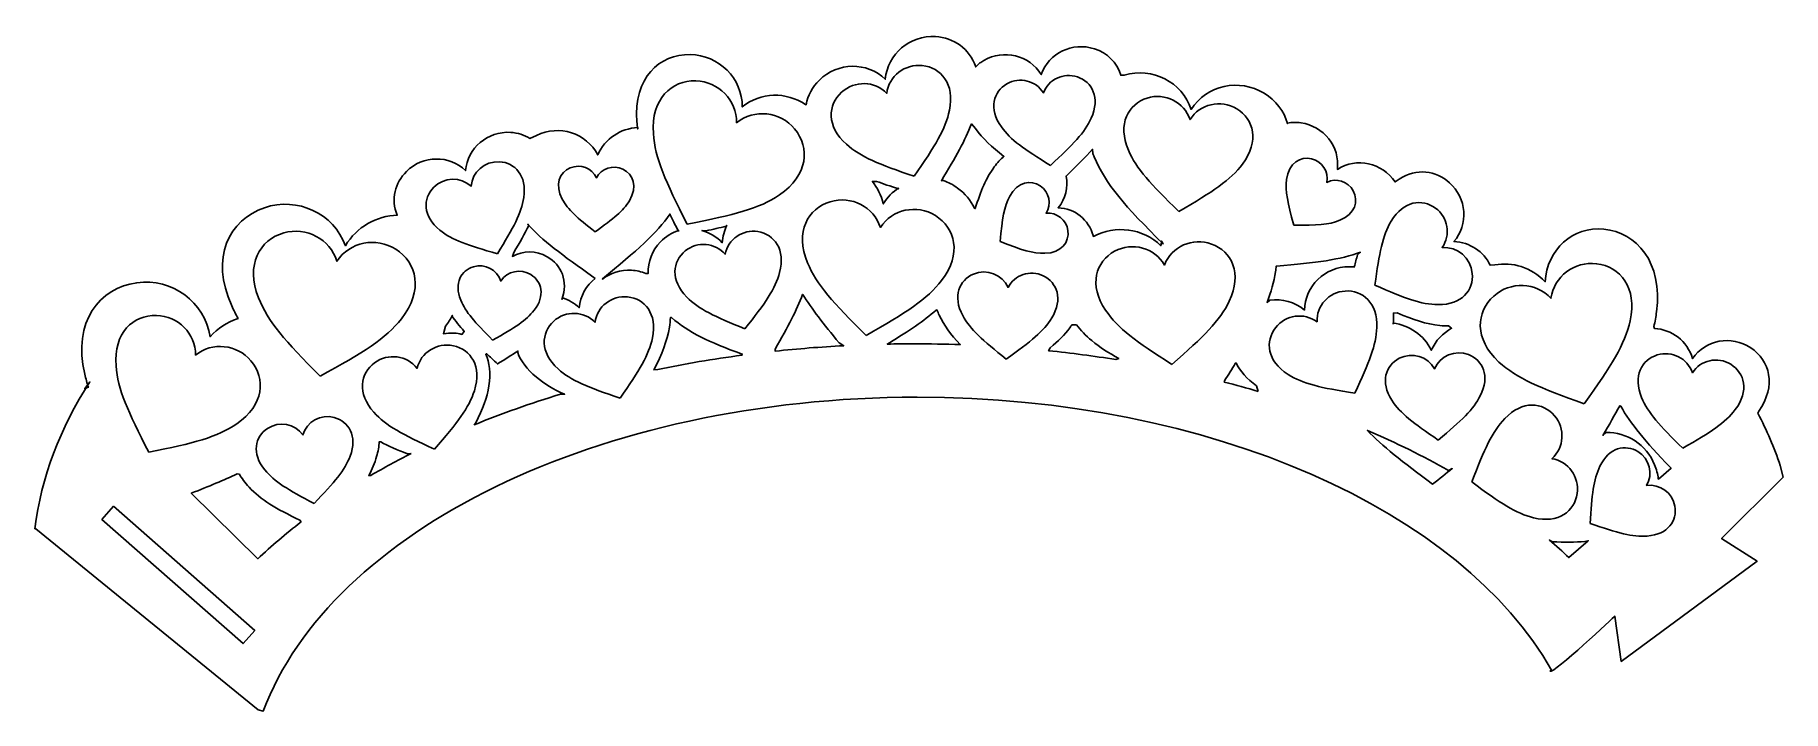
# Model space of a CAD drawing. Header units: centimetres. Extents: x -10 to 10.1, y -4.3 to 3.4.
import ezdxf

# ---------------------------------------------------------------- set-up
doc = ezdxf.new("R2010")
doc.units = ezdxf.units.CM
doc.header["$MEASUREMENT"] = 0
doc.layers.add('Camada 1', color=7, linetype='Continuous')

msp = doc.modelspace()

# ---------------------------------------------------------------- linework, layer by layer
at = {"layer": 'Camada 1'}
msp.add_open_spline([(9.84385, -0.89042), (10.04919, -0.59533), (9.97111, -0.30873), (9.75058, -0.16136), (9.75058, -0.16136), (9.52997, -0.01452), (9.23118, -0.06942), (9.08272, -0.28481), (9.08272, -0.28481), (9.02536, -0.0841), (8.84454, 0.05034), (8.64364, 0.06161), (8.64364, 0.06161), (8.64364, 0.06161), (8.63861, 0.08214), (8.63861, 0.08214), (8.63861, 0.08214), (8.65163, 0.13908), (8.66171, 0.19583), (8.66909, 0.25351), (8.66909, 0.25351), (8.74254, 0.82125), (8.43985, 1.16529), (8.06367, 1.20347), (8.06367, 1.20347), (7.71048, 1.23837), (7.40904, 0.96799), (7.39036, 0.59808), (7.39036, 0.59808), (7.22947, 0.76471), (7.011, 0.82925), (6.81021, 0.79099), (6.81021, 0.79099), (6.81021, 0.79099), (6.7587, 0.78768), (6.7587, 0.78768), (6.7587, 0.78768), (6.68155, 0.94447), (6.52351, 1.05417), (6.33986, 1.05867), (6.33986, 1.05867), (6.51102, 1.25671), (6.48885, 1.55971), (6.29099, 1.73672), (6.29099, 1.73672), (6.13319, 1.87719), (5.91227, 1.90746), (5.71055, 1.77561), (5.71055, 1.77561), (5.71055, 1.77561), (5.6647, 1.74484), (5.6647, 1.74484), (5.6647, 1.74484), (5.51828, 1.96566), (5.22163, 2.03101), (5.00123, 1.89012), (5.00123, 1.89012), (5.03242, 2.14994), (4.84476, 2.38891), (4.58176, 2.42524), (4.58176, 2.42524), (4.52924, 2.43233), (4.47712, 2.4314), (4.42724, 2.42257), (4.42724, 2.42257), (4.42724, 2.42257), (4.42846, 2.41651), (4.42846, 2.41651), (4.42846, 2.41651), (4.38928, 2.56108), (4.29426, 2.68247), (4.16179, 2.76468), (4.16179, 2.76468), (3.8758, 2.94097), (3.49946, 2.85837), (3.32071, 2.57894), (3.32071, 2.57894), (3.21847, 2.89477), (2.87523, 3.07003), (2.55323, 2.97192), (2.55323, 2.97192), (2.55323, 2.97192), (2.51341, 2.97263), (2.51341, 2.97263), (2.51341, 2.97263), (2.4687, 3.12029), (2.3563, 3.22721), (2.20999, 3.27595), (2.20999, 3.27595), (1.95829, 3.35908), (1.68466, 3.22711), (1.59846, 2.98012), (1.59846, 2.98012), (1.46249, 3.20372), (1.16729, 3.27553), (0.93806, 3.14162), (0.93806, 3.14162), (0.92287, 3.1327), (0.90829, 3.12315), (0.89435, 3.11299), (0.89435, 3.11299), (0.89435, 3.11299), (0.84643, 3.06875), (0.84643, 3.06875), (0.84643, 3.06875), (0.77232, 3.28044), (0.5937, 3.40194), (0.38457, 3.4162), (0.38457, 3.4162), (0.08967, 3.43559), (-0.1687, 3.21652), (-0.19265, 2.92582), (-0.19265, 2.92582), (-0.40201, 3.12921), (-0.74084, 3.12407), (-0.95068, 2.91545), (-0.95068, 2.91545), (-1.03024, 2.83584), (-1.08279, 2.73855), (-1.10136, 2.63327), (-1.10136, 2.63327), (-1.10136, 2.63327), (-1.11163, 2.63523), (-1.11163, 2.63523), (-1.11163, 2.63523), (-1.32906, 2.78393), (-1.62579, 2.78043), (-1.83593, 2.60785), (-1.83593, 2.60785), (-1.83569, 2.93527), (-2.10427, 3.20422), (-2.43624, 3.21017), (-2.43624, 3.21017), (-2.78864, 3.21562), (-3.08714, 2.94389), (-3.04626, 2.43722), (-3.04626, 2.43722), (-3.04406, 2.40952), (-3.04107, 2.38203), (-3.03734, 2.35454), (-3.03734, 2.35454), (-3.03734, 2.35454), (-3.03795, 2.37012), (-3.03795, 2.37012), (-3.03795, 2.37012), (-3.23342, 2.3612), (-3.41578, 2.24484), (-3.49661, 2.05614), (-3.49661, 2.05614), (-3.62729, 2.30837), (-3.9418, 2.40819), (-4.19995, 2.28014), (-4.19995, 2.28014), (-4.19995, 2.28014), (-4.27557, 2.24609), (-4.27557, 2.24609), (-4.27557, 2.24609), (-4.34095, 2.2861), (-4.4167, 2.30948), (-4.49753, 2.31504), (-4.49753, 2.31504), (-4.76195, 2.33237), (-4.9937, 2.13597), (-5.01519, 1.87525), (-5.01519, 1.87525), (-5.20296, 2.05757), (-5.50679, 2.05308), (-5.69498, 1.86591), (-5.69498, 1.86591), (-5.82703, 1.73375), (-5.87603, 1.5474), (-5.80261, 1.36148), (-5.80261, 1.36148), (-5.80261, 1.36148), (-5.79875, 1.36373), (-5.79875, 1.36373), (-5.79875, 1.36373), (-6.03825, 1.35431), (-6.26738, 1.22943), (-6.39676, 1.01149), (-6.39676, 1.01149), (-6.53127, 1.38344), (-6.9472, 1.57902), (-7.32717, 1.44911), (-7.32717, 1.44911), (-7.72987, 1.31007), (-7.95746, 0.8784), (-7.70238, 0.31929), (-7.70238, 0.31929), (-7.6801, 0.27034), (-7.65579, 0.22264), (-7.62917, 0.17554), (-7.62917, 0.17554), (-7.62917, 0.17554), (-7.63856, 0.1707), (-7.63856, 0.1707), (-7.63856, 0.1707), (-7.75564, 0.13191), (-7.86404, 0.06346), (-7.95146, -0.03401), (-7.95146, -0.03401), (-8.01205, 0.36392), (-8.38858, 0.64086), (-8.79321, 0.58657), (-8.79321, 0.58657), (-9.2226, 0.52736), (-9.53492, 0.14186), (-9.39096, -0.46652), (-9.39096, -0.46652), (-9.37911, -0.51679), (-9.36527, -0.56635), (-9.34921, -0.61572), (-9.34921, -0.61572), (-9.34921, -0.61572), (-9.39149, -0.6308), (-9.39149, -0.6308), (-9.39149, -0.6308), (-9.39149, -0.6308), (-9.33291, -0.5533), (-9.33291, -0.5533), (-9.33291, -0.5533), (-9.6748, -1.08413), (-9.89213, -1.65114), (-9.96376, -2.24184), (-9.96376, -2.24184), (-9.96376, -2.24184), (-9.95508, -2.24308), (-9.95508, -2.24308), (-9.95508, -2.24308), (-9.95508, -2.24308), (-7.39711, -4.32596), (-7.39711, -4.32596), (-7.39711, -4.32596), (-7.39711, -4.32596), (-7.34017, -4.33837), (-7.34017, -4.33837), (-7.34017, -4.33837), (-6.56809, -2.27295), (-3.49816, -0.73001), (0.17135, -0.73001), (0.17135, -0.73001), (3.55696, -0.73001), (6.43219, -2.04343), (7.46321, -3.86874), (7.46321, -3.86874), (7.46321, -3.86874), (7.44535, -3.87901), (7.44535, -3.87901), (7.44535, -3.87901), (7.48258, -3.91624), (8.18915, -3.24692), (8.18915, -3.24692), (8.18915, -3.24692), (8.18915, -3.24692), (8.26355, -3.76746), (8.26355, -3.76746), (8.26355, -3.76746), (8.26355, -3.76746), (9.82515, -2.61493), (9.82515, -2.61493), (9.82515, -2.61493), (9.82515, -2.61493), (9.41605, -2.35461), (9.41605, -2.35461), (9.41605, -2.35461), (9.41605, -2.35461), (10.12251, -1.64815), (10.12251, -1.64815), (10.12251, -1.64815), (10.12251, -1.64815), (10.09018, -1.51509), (10.09018, -1.51509), (10.09018, -1.51509), (10.02184, -1.31038), (9.93574, -1.10935), (9.83314, -0.91277), (9.83314, -0.91277), (9.83314, -0.91277), (9.84385, -0.89042), (9.84385, -0.89042)], degree=3, knots=[0, 0, 0, 0, 0.01408451, 0.01408451, 0.01408451, 0.01408451, 0.02816901, 0.02816901, 0.02816901, 0.02816901, 0.04225352, 0.04225352, 0.04225352, 0.04225352, 0.05633803, 0.05633803, 0.05633803, 0.05633803, 0.07042254, 0.07042254, 0.07042254, 0.07042254, 0.08450704, 0.08450704, 0.08450704, 0.08450704, 0.09859155, 0.09859155, 0.09859155, 0.09859155, 0.11267606, 0.11267606, 0.11267606, 0.11267606, 0.12676056, 0.12676056, 0.12676056, 0.12676056, 0.14084507, 0.14084507, 0.14084507, 0.14084507, 0.15492958, 0.15492958, 0.15492958, 0.15492958, 0.16901408, 0.16901408, 0.16901408, 0.16901408, 0.18309859, 0.18309859, 0.18309859, 0.18309859, 0.1971831, 0.1971831, 0.1971831, 0.1971831, 0.21126761, 0.21126761, 0.21126761, 0.21126761, 0.22535211, 0.22535211, 0.22535211, 0.22535211, 0.23943662, 0.23943662, 0.23943662, 0.23943662, 0.25352113, 0.25352113, 0.25352113, 0.25352113, 0.26760563, 0.26760563, 0.26760563, 0.26760563, 0.28169014, 0.28169014, 0.28169014, 0.28169014, 0.29577465, 0.29577465, 0.29577465, 0.29577465, 0.30985915, 0.30985915, 0.30985915, 0.30985915, 0.32394366, 0.32394366, 0.32394366, 0.32394366, 0.33802817, 0.33802817, 0.33802817, 0.33802817, 0.35211268, 0.35211268, 0.35211268, 0.35211268, 0.36619718, 0.36619718, 0.36619718, 0.36619718, 0.38028169, 0.38028169, 0.38028169, 0.38028169, 0.3943662, 0.3943662, 0.3943662, 0.3943662, 0.4084507, 0.4084507, 0.4084507, 0.4084507, 0.42253521, 0.42253521, 0.42253521, 0.42253521, 0.43661972, 0.43661972, 0.43661972, 0.43661972, 0.45070423, 0.45070423, 0.45070423, 0.45070423, 0.46478873, 0.46478873, 0.46478873, 0.46478873, 0.47887324, 0.47887324, 0.47887324, 0.47887324, 0.49295775, 0.49295775, 0.49295775, 0.49295775, 0.50704225, 0.50704225, 0.50704225, 0.50704225, 0.52112676, 0.52112676, 0.52112676, 0.52112676, 0.53521127, 0.53521127, 0.53521127, 0.53521127, 0.54929577, 0.54929577, 0.54929577, 0.54929577, 0.56338028, 0.56338028, 0.56338028, 0.56338028, 0.57746479, 0.57746479, 0.57746479, 0.57746479, 0.5915493, 0.5915493, 0.5915493, 0.5915493, 0.6056338, 0.6056338, 0.6056338, 0.6056338, 0.61971831, 0.61971831, 0.61971831, 0.61971831, 0.63380282, 0.63380282, 0.63380282, 0.63380282, 0.64788732, 0.64788732, 0.64788732, 0.64788732, 0.66197183, 0.66197183, 0.66197183, 0.66197183, 0.67605634, 0.67605634, 0.67605634, 0.67605634, 0.69014085, 0.69014085, 0.69014085, 0.69014085, 0.70422535, 0.70422535, 0.70422535, 0.70422535, 0.71830986, 0.71830986, 0.71830986, 0.71830986, 0.73239437, 0.73239437, 0.73239437, 0.73239437, 0.74647887, 0.74647887, 0.74647887, 0.74647887, 0.76056338, 0.76056338, 0.76056338, 0.76056338, 0.77464789, 0.77464789, 0.77464789, 0.77464789, 0.78873239, 0.78873239, 0.78873239, 0.78873239, 0.8028169, 0.8028169, 0.8028169, 0.8028169, 0.81690141, 0.81690141, 0.81690141, 0.81690141, 0.83098592, 0.83098592, 0.83098592, 0.83098592, 0.84507042, 0.84507042, 0.84507042, 0.84507042, 0.85915493, 0.85915493, 0.85915493, 0.85915493, 0.87323944, 0.87323944, 0.87323944, 0.87323944, 0.88732394, 0.88732394, 0.88732394, 0.88732394, 0.90140845, 0.90140845, 0.90140845, 0.90140845, 0.91549296, 0.91549296, 0.91549296, 0.91549296, 0.92957746, 0.92957746, 0.92957746, 0.92957746, 0.94366197, 0.94366197, 0.94366197, 0.94366197, 0.95774648, 0.95774648, 0.95774648, 0.95774648, 0.97183099, 0.97183099, 0.97183099, 0.97183099, 1, 1, 1, 1], dxfattribs=at)
at = {"layer": 'Camada 1', "color": 7}
for points, knots in [([(0.13854, 1.80997), (0.38111, 2.16163), (0.49983, 2.35329), (0.54436, 2.56948), (0.54436, 2.56948), (0.60738, 2.87372), (0.4466, 3.06057), (0.23234, 3.08396), (0.23234, 3.08396), (0.03091, 3.10499), (-0.15205, 2.96225), (-0.17647, 2.76381), (-0.17647, 2.76381), (-0.31442, 2.90838), (-0.54638, 2.91425), (-0.69577, 2.77685), (-0.69577, 2.77685), (-0.85383, 2.63114), (-0.87137, 2.38519), (-0.63989, 2.17823), (-0.63989, 2.17823), (-0.47517, 2.0313), (-0.26585, 1.9483), (0.13854, 1.80997)], [0, 0, 0, 0, 0.14285714, 0.14285714, 0.14285714, 0.14285714, 0.28571429, 0.28571429, 0.28571429, 0.28571429, 0.42857143, 0.42857143, 0.42857143, 0.42857143, 0.57142857, 0.57142857, 0.57142857, 0.57142857, 0.71428571, 0.71428571, 0.71428571, 0.71428571, 1, 1, 1, 1]), ([(-2.46954, 1.2598), (-1.92786, 1.36682), (-1.64512, 1.43675), (-1.40906, 1.59693), (-1.40906, 1.59693), (-1.07645, 1.82201), (-1.05701, 2.13978), (-1.23438, 2.3547), (-1.23438, 2.3547), (-1.40152, 2.55592), (-1.70005, 2.58859), (-1.90113, 2.42677), (-1.90113, 2.42677), (-1.8987, 2.68519), (-2.10825, 2.89969), (-2.37026, 2.90728), (-2.37026, 2.90728), (-2.64818, 2.91474), (-2.88625, 2.70252), (-2.85813, 2.30252), (-2.85813, 2.30252), (-2.8384, 2.01767), (-2.71941, 1.75222), (-2.46954, 1.2598)], [0, 0, 0, 0, 0.14285714, 0.14285714, 0.14285714, 0.14285714, 0.28571429, 0.28571429, 0.28571429, 0.28571429, 0.42857143, 0.42857143, 0.42857143, 0.42857143, 0.57142857, 0.57142857, 0.57142857, 0.57142857, 0.71428571, 0.71428571, 0.71428571, 0.71428571, 1, 1, 1, 1]), ([(1.70437, 1.93629), (1.96573, 2.17701), (2.09728, 2.3107), (2.173, 2.47808), (2.173, 2.47808), (2.28002, 2.71337), (2.18377, 2.89445), (2.01425, 2.95274), (2.01425, 2.95274), (1.8546, 3.00682), (1.67995, 2.92443), (1.62394, 2.76806), (1.62394, 2.76806), (1.53848, 2.91059), (1.35118, 2.95798), (1.20487, 2.87395), (1.20487, 2.87395), (1.04985, 2.78457), (0.99043, 2.58817), (1.14042, 2.37804), (1.14042, 2.37804), (1.2469, 2.22831), (1.40166, 2.12263), (1.70437, 1.93629)], [0, 0, 0, 0, 0.14285714, 0.14285714, 0.14285714, 0.14285714, 0.28571429, 0.28571429, 0.28571429, 0.28571429, 0.42857143, 0.42857143, 0.42857143, 0.42857143, 0.57142857, 0.57142857, 0.57142857, 0.57142857, 0.71428571, 0.71428571, 0.71428571, 0.71428571, 1, 1, 1, 1]), ([(3.18069, 1.4063), (3.57188, 1.63411), (3.77214, 1.76431), (3.91231, 1.95137), (3.91231, 1.95137), (4.10995, 2.21497), (4.04016, 2.46646), (3.84521, 2.5856), (3.84521, 2.5856), (3.66154, 2.69683), (3.42164, 2.64225), (3.30895, 2.46289), (3.30895, 2.46289), (3.24185, 2.66389), (3.02185, 2.77423), (2.81664, 2.70998), (2.81664, 2.70998), (2.59931, 2.64132), (2.47168, 2.41333), (2.60045, 2.11083), (2.60045, 2.11083), (2.69187, 1.89522), (2.85525, 1.72121), (3.18069, 1.4063)], [0, 0, 0, 0, 0.14285714, 0.14285714, 0.14285714, 0.14285714, 0.28571429, 0.28571429, 0.28571429, 0.28571429, 0.42857143, 0.42857143, 0.42857143, 0.42857143, 0.57142857, 0.57142857, 0.57142857, 0.57142857, 0.71428571, 0.71428571, 0.71428571, 0.71428571, 1, 1, 1, 1]), ([(1.17017, 2.04011), (1.13159, 2.00677), (1.09434, 1.96613), (1.05915, 1.91771), (1.05915, 1.91771), (0.96588, 1.78984), (0.90268, 1.64508), (0.84142, 1.43977), (0.84142, 1.43977), (0.84142, 1.43977), (0.83219, 1.44263), (0.83219, 1.44263), (0.83219, 1.44263), (0.78753, 1.53468), (0.72138, 1.61389), (0.63846, 1.67536), (0.63846, 1.67536), (0.58665, 1.71351), (0.53112, 1.74174), (0.47365, 1.76032), (0.47365, 1.76032), (0.47365, 1.76032), (0.45108, 1.75971), (0.45108, 1.75971), (0.45108, 1.75971), (0.61586, 2.0272), (0.72699, 2.22771), (0.79604, 2.41273), (0.79604, 2.41273), (0.79604, 2.41273), (0.84324, 2.36021), (0.84324, 2.36021), (0.84324, 2.36021), (0.92738, 2.24427), (1.02998, 2.14534), (1.17056, 2.03975), (1.17056, 2.03975), (1.17056, 2.03975), (1.17017, 2.04011), (1.17017, 2.04011)], [0, 0, 0, 0, 0.09090909, 0.09090909, 0.09090909, 0.09090909, 0.18181818, 0.18181818, 0.18181818, 0.18181818, 0.27272727, 0.27272727, 0.27272727, 0.27272727, 0.36363636, 0.36363636, 0.36363636, 0.36363636, 0.45454545, 0.45454545, 0.45454545, 0.45454545, 0.54545455, 0.54545455, 0.54545455, 0.54545455, 0.63636364, 0.63636364, 0.63636364, 0.63636364, 0.72727273, 0.72727273, 0.72727273, 0.72727273, 0.81818182, 0.81818182, 0.81818182, 0.81818182, 1, 1, 1, 1]), ([(2.19525, 1.12833), (2.1462, 1.30862), (1.9848, 1.44355), (1.79179, 1.44787), (1.79179, 1.44787), (1.88053, 1.5509), (1.91069, 1.68562), (1.88545, 1.8112), (1.88545, 1.8112), (1.88545, 1.8112), (1.88413, 1.81244), (1.88413, 1.81244), (1.88413, 1.81244), (2.00584, 1.92909), (2.10577, 2.02924), (2.18845, 2.12169), (2.18845, 2.12169), (2.18845, 2.12169), (2.19255, 2.07171), (2.19255, 2.07171), (2.19255, 2.07171), (2.19707, 2.0598), (2.20192, 2.04782), (2.20692, 2.0357), (2.20692, 2.0357), (2.33725, 1.72243), (2.56443, 1.46354), (2.99948, 1.03195), (2.99948, 1.03195), (2.99948, 1.03195), (2.98141, 1.06613), (2.98141, 1.06613), (2.98141, 1.06613), (2.97855, 1.04838), (2.9763, 1.03041), (2.97474, 1.01215), (2.97474, 1.01215), (2.76471, 1.21604), (2.44967, 1.25083), (2.1993, 1.11949), (2.1993, 1.11949), (2.1993, 1.11949), (2.19525, 1.12833), (2.19525, 1.12833)], [0, 0, 0, 0, 0.08333333, 0.08333333, 0.08333333, 0.08333333, 0.16666667, 0.16666667, 0.16666667, 0.16666667, 0.25, 0.25, 0.25, 0.25, 0.33333333, 0.33333333, 0.33333333, 0.33333333, 0.41666667, 0.41666667, 0.41666667, 0.41666667, 0.5, 0.5, 0.5, 0.5, 0.58333333, 0.58333333, 0.58333333, 0.58333333, 0.66666667, 0.66666667, 0.66666667, 0.66666667, 0.75, 0.75, 0.75, 0.75, 0.83333333, 0.83333333, 0.83333333, 0.83333333, 1, 1, 1, 1]), ([(4.50035, 1.2484), (4.76438, 1.24634), (4.9035, 1.2521), (5.02952, 1.30423), (5.02952, 1.30423), (5.20703, 1.3776), (5.24674, 1.52452), (5.18446, 1.64221), (5.18446, 1.64221), (5.12546, 1.75262), (4.98885, 1.79665), (4.87897, 1.74032), (4.87897, 1.74032), (4.90514, 1.861), (4.82759, 1.98175), (4.70567, 2.01049), (4.70567, 2.01049), (4.57616, 2.04076), (4.44421, 1.96443), (4.41886, 1.77427), (4.41886, 1.77427), (4.40074, 1.63903), (4.4309, 1.50316), (4.50035, 1.2484)], [0, 0, 0, 0, 0.14285714, 0.14285714, 0.14285714, 0.14285714, 0.28571429, 0.28571429, 0.28571429, 0.28571429, 0.42857143, 0.42857143, 0.42857143, 0.42857143, 0.57142857, 0.57142857, 0.57142857, 0.57142857, 0.71428571, 0.71428571, 0.71428571, 0.71428571, 1, 1, 1, 1]), ([(-4.65018, 0.91941), (-4.46465, 1.22077), (-4.37467, 1.38444), (-4.34718, 1.56523), (-4.34718, 1.56523), (-4.30813, 1.81981), (-4.44923, 1.96737), (-4.62756, 1.97742), (-4.62756, 1.97742), (-4.79517, 1.98644), (-4.94043, 1.86013), (-4.95191, 1.69506), (-4.95191, 1.69506), (-5.07232, 1.80865), (-5.26457, 1.80372), (-5.38225, 1.68366), (-5.38225, 1.68366), (-5.50671, 1.556), (-5.51068, 1.35171), (-5.31015, 1.19071), (-5.31015, 1.19071), (-5.1676, 1.07599), (-4.99076, 1.01638), (-4.65018, 0.91941)], [0, 0, 0, 0, 0.14285714, 0.14285714, 0.14285714, 0.14285714, 0.28571429, 0.28571429, 0.28571429, 0.28571429, 0.42857143, 0.42857143, 0.42857143, 0.42857143, 0.57142857, 0.57142857, 0.57142857, 0.57142857, 0.71428571, 0.71428571, 0.71428571, 0.71428571, 1, 1, 1, 1]), ([(-3.52851, 1.17072), (-3.31412, 1.32473), (-3.20508, 1.41144), (-3.13412, 1.52791), (-3.13412, 1.52791), (-3.03403, 1.69177), (-3.08861, 1.8339), (-3.20842, 1.89219), (-3.20842, 1.89219), (-3.32113, 1.94659), (-3.45739, 1.90153), (-3.51285, 1.79122), (-3.51285, 1.79122), (-3.56299, 1.90409), (-3.69674, 1.9559), (-3.8122, 1.90716), (-3.8122, 1.90716), (-3.93457, 1.85525), (-3.99609, 1.71579), (-3.90446, 1.5473), (-3.90446, 1.5473), (-3.83942, 1.42733), (-3.73494, 1.33539), (-3.52851, 1.17072)], [0, 0, 0, 0, 0.14285714, 0.14285714, 0.14285714, 0.14285714, 0.28571429, 0.28571429, 0.28571429, 0.28571429, 0.42857143, 0.42857143, 0.42857143, 0.42857143, 0.57142857, 0.57142857, 0.57142857, 0.57142857, 0.71428571, 0.71428571, 0.71428571, 0.71428571, 1, 1, 1, 1]), ([(-0.0395, 1.67853), (-0.10731, 1.63122), (-0.16806, 1.56894), (-0.21717, 1.49271), (-0.21717, 1.49271), (-0.24061, 1.59203), (-0.28387, 1.67956), (-0.34123, 1.75179), (-0.34123, 1.75179), (-0.34123, 1.75179), (-0.29218, 1.75211), (-0.29218, 1.75211), (-0.29218, 1.75211), (-0.2168, 1.72377), (-0.13444, 1.69546), (-0.04352, 1.66601), (-0.04352, 1.66601), (-0.04352, 1.66601), (-0.0395, 1.67853), (-0.0395, 1.67853)], [0, 0, 0, 0, 0.16666667, 0.16666667, 0.16666667, 0.16666667, 0.33333333, 0.33333333, 0.33333333, 0.33333333, 0.5, 0.5, 0.5, 0.5, 0.66666667, 0.66666667, 0.66666667, 0.66666667, 1, 1, 1, 1]), ([(1.12646, 1.0597), (1.37273, 0.96426), (1.50489, 0.92034), (1.64115, 0.92458), (1.64115, 0.92458), (1.83303, 0.93032), (1.9223, 1.05364), (1.90568, 1.18583), (1.90568, 1.18583), (1.88957, 1.30997), (1.77741, 1.39945), (1.6547, 1.38572), (1.6547, 1.38572), (1.7218, 1.48936), (1.69217, 1.62961), (1.58821, 1.6997), (1.58821, 1.6997), (1.47791, 1.77389), (1.32749, 1.74915), (1.23645, 1.58037), (1.23645, 1.58037), (1.17163, 1.46028), (1.1517, 1.32256), (1.12646, 1.0597)], [0, 0, 0, 0, 0.14285714, 0.14285714, 0.14285714, 0.14285714, 0.28571429, 0.28571429, 0.28571429, 0.28571429, 0.42857143, 0.42857143, 0.42857143, 0.42857143, 0.57142857, 0.57142857, 0.57142857, 0.57142857, 0.71428571, 0.71428571, 0.71428571, 0.71428571, 1, 1, 1, 1]), ([(-0.41301, -0.01917), (0.04983, 0.24385), (0.287, 0.39453), (0.45421, 0.61292), (0.45421, 0.61292), (0.68993, 0.92007), (0.61082, 1.2167), (0.38309, 1.35923), (0.38309, 1.35923), (0.16865, 1.49239), (-0.11425, 1.43112), (-0.24903, 1.22175), (-0.24903, 1.22175), (-0.32542, 1.45887), (-0.58259, 1.59132), (-0.82455, 1.51824), (-0.82455, 1.51824), (-1.08101, 1.44032), (-1.23418, 1.17378), (-1.08641, 0.81638), (-1.08641, 0.81638), (-0.98166, 0.56191), (-0.79171, 0.35519), (-0.41301, -0.01917)], [0, 0, 0, 0, 0.14285714, 0.14285714, 0.14285714, 0.14285714, 0.28571429, 0.28571429, 0.28571429, 0.28571429, 0.42857143, 0.42857143, 0.42857143, 0.42857143, 0.57142857, 0.57142857, 0.57142857, 0.57142857, 0.71428571, 0.71428571, 0.71428571, 0.71428571, 1, 1, 1, 1]), ([(5.43248, 0.55823), (5.77797, 0.40739), (5.9639, 0.3368), (6.15863, 0.33474), (6.15863, 0.33474), (6.43292, 0.33135), (6.56744, 0.50212), (6.55164, 0.69172), (6.55164, 0.69172), (6.53616, 0.86976), (6.38141, 1.00406), (6.20554, 0.99165), (6.20554, 0.99165), (6.30754, 1.1355), (6.27356, 1.33765), (6.12953, 1.44385), (6.12953, 1.44385), (5.97642, 1.55611), (5.76033, 1.52984), (5.62037, 1.29455), (5.62037, 1.29455), (5.52061, 1.12711), (5.4841, 0.93174), (5.43248, 0.55823)], [0, 0, 0, 0, 0.14285714, 0.14285714, 0.14285714, 0.14285714, 0.28571429, 0.28571429, 0.28571429, 0.28571429, 0.42857143, 0.42857143, 0.42857143, 0.42857143, 0.57142857, 0.57142857, 0.57142857, 0.57142857, 0.71428571, 0.71428571, 0.71428571, 0.71428571, 1, 1, 1, 1]), ([(-6.68819, -0.48899), (-6.19006, -0.21512), (-5.93437, -0.05782), (-5.7526, 0.17302), (-5.7526, 0.17302), (-5.49627, 0.49788), (-5.57631, 0.81588), (-5.81756, 0.97132), (-5.81756, 0.97132), (-6.0446, 1.11674), (-6.3476, 1.05556), (-6.49479, 0.83382), (-6.49479, 0.83382), (-6.57287, 1.08851), (-6.8456, 1.23358), (-7.1051, 1.15931), (-7.1051, 1.15931), (-7.38024, 1.07949), (-7.54785, 0.79699), (-7.39532, 0.41303), (-7.39532, 0.41303), (-7.28715, 0.13979), (-7.08729, -0.08381), (-6.68819, -0.48899)], [0, 0, 0, 0, 0.14285714, 0.14285714, 0.14285714, 0.14285714, 0.28571429, 0.28571429, 0.28571429, 0.28571429, 0.42857143, 0.42857143, 0.42857143, 0.42857143, 0.57142857, 0.57142857, 0.57142857, 0.57142857, 0.71428571, 0.71428571, 0.71428571, 0.71428571, 1, 1, 1, 1]), ([(-3.52608, 0.63602), (-3.62863, 0.5562), (-3.69867, 0.43634), (-3.71002, 0.29865), (-3.71002, 0.29865), (-3.7663, 0.35334), (-3.83305, 0.3912), (-3.90396, 0.41245), (-3.90396, 0.41245), (-3.90396, 0.41245), (-3.9093, 0.39438), (-3.9093, 0.39438), (-3.9093, 0.39438), (-3.83233, 0.60605), (-3.91427, 0.79075), (-4.07747, 0.88547), (-4.07747, 0.88547), (-4.20532, 0.95926), (-4.35753, 0.95598), (-4.4776, 0.88957), (-4.4776, 0.88957), (-4.4776, 0.88957), (-4.46247, 0.9336), (-4.46247, 0.9336), (-4.46247, 0.9336), (-4.39265, 1.04975), (-4.33539, 1.15154), (-4.28922, 1.24533), (-4.28922, 1.24533), (-4.28922, 1.24533), (-4.30054, 1.25898), (-4.30054, 1.25898), (-4.30054, 1.25898), (-4.13817, 1.07777), (-3.90684, 0.90404), (-3.54259, 0.64856), (-3.54259, 0.64856), (-3.54259, 0.64856), (-3.52608, 0.63602), (-3.52608, 0.63602)], [0, 0, 0, 0, 0.09090909, 0.09090909, 0.09090909, 0.09090909, 0.18181818, 0.18181818, 0.18181818, 0.18181818, 0.27272727, 0.27272727, 0.27272727, 0.27272727, 0.36363636, 0.36363636, 0.36363636, 0.36363636, 0.45454545, 0.45454545, 0.45454545, 0.45454545, 0.54545455, 0.54545455, 0.54545455, 0.54545455, 0.63636364, 0.63636364, 0.63636364, 0.63636364, 0.72727273, 0.72727273, 0.72727273, 0.72727273, 0.81818182, 0.81818182, 0.81818182, 0.81818182, 1, 1, 1, 1]), ([(-2.55969, 1.18693), (-2.64028, 1.16444), (-2.7159, 1.12044), (-2.77829, 1.05477), (-2.77829, 1.05477), (-2.87089, 0.95677), (-2.92196, 0.82942), (-2.9186, 0.69184), (-2.9186, 0.69184), (-2.9186, 0.69184), (-2.94548, 0.69142), (-2.94548, 0.69142), (-2.94548, 0.69142), (-2.99617, 0.71327), (-3.05142, 0.72642), (-3.10923, 0.73031), (-3.10923, 0.73031), (-3.23395, 0.73851), (-3.3514, 0.69912), (-3.44298, 0.62789), (-3.44298, 0.62789), (-3.44298, 0.62789), (-3.44428, 0.62964), (-3.44428, 0.62964), (-3.44428, 0.62964), (-3.04852, 0.95317), (-2.81743, 1.15624), (-2.66685, 1.37786), (-2.66685, 1.37786), (-2.66685, 1.37786), (-2.67042, 1.37601), (-2.67042, 1.37601), (-2.67042, 1.37601), (-2.63917, 1.31426), (-2.60589, 1.24938), (-2.57043, 1.18106), (-2.57043, 1.18106), (-2.57043, 1.18106), (-2.55969, 1.18693), (-2.55969, 1.18693)], [0, 0, 0, 0, 0.09090909, 0.09090909, 0.09090909, 0.09090909, 0.18181818, 0.18181818, 0.18181818, 0.18181818, 0.27272727, 0.27272727, 0.27272727, 0.27272727, 0.36363636, 0.36363636, 0.36363636, 0.36363636, 0.45454545, 0.45454545, 0.45454545, 0.45454545, 0.54545455, 0.54545455, 0.54545455, 0.54545455, 0.63636364, 0.63636364, 0.63636364, 0.63636364, 0.72727273, 0.72727273, 0.72727273, 0.72727273, 0.81818182, 0.81818182, 0.81818182, 0.81818182, 1, 1, 1, 1]), ([(-2.25528, 1.18252), (-2.17223, 1.20099), (-2.09481, 1.21895), (-2.02226, 1.23689), (-2.02226, 1.23689), (-2.02226, 1.23689), (-2.01477, 1.24591), (-2.01477, 1.24591), (-2.01477, 1.24591), (-2.04366, 1.1858), (-2.06152, 1.11827), (-2.06552, 1.04594), (-2.06552, 1.04594), (-2.13349, 1.11611), (-2.21482, 1.16302), (-2.30013, 1.18662), (-2.30013, 1.18662), (-2.30013, 1.18662), (-2.25528, 1.18252), (-2.25528, 1.18252)], [0, 0, 0, 0, 0.16666667, 0.16666667, 0.16666667, 0.16666667, 0.33333333, 0.33333333, 0.33333333, 0.33333333, 0.5, 0.5, 0.5, 0.5, 0.66666667, 0.66666667, 0.66666667, 0.66666667, 1, 1, 1, 1]), ([(-1.8052, 0.05534), (-1.57284, 0.35281), (-1.45796, 0.51574), (-1.40743, 0.70412), (-1.40743, 0.70412), (-1.33597, 0.96947), (-1.46802, 1.14256), (-1.65595, 1.17436), (-1.65595, 1.17436), (-1.83253, 1.2037), (-2.00144, 1.08705), (-2.0333, 0.91322), (-2.0333, 0.91322), (-2.14749, 1.04816), (-2.35194, 1.06538), (-2.49087, 0.95211), (-2.49087, 0.95211), (-2.63798, 0.83154), (-2.66634, 0.61535), (-2.4728, 0.42091), (-2.4728, 0.42091), (-2.33521, 0.28243), (-2.15479, 0.19829), (-1.8052, 0.05534)], [0, 0, 0, 0, 0.14285714, 0.14285714, 0.14285714, 0.14285714, 0.28571429, 0.28571429, 0.28571429, 0.28571429, 0.42857143, 0.42857143, 0.42857143, 0.42857143, 0.57142857, 0.57142857, 0.57142857, 0.57142857, 0.71428571, 0.71428571, 0.71428571, 0.71428571, 1, 1, 1, 1]), ([(-2.25528, 1.18252), (-2.25528, 1.18252), (-2.25528, 1.18252), (-2.25528, 1.18252), (-2.25528, 1.18252), (-2.25528, 1.18252), (-2.25528, 1.18252), (-2.25528, 1.18252)], [0, 0, 0, 0, 0.33333333, 0.33333333, 0.33333333, 0.33333333, 1, 1, 1, 1]), ([(3.09933, -0.35405), (3.46535, -0.03126), (3.65003, 0.1481), (3.75912, 0.37541), (3.75912, 0.37541), (3.91324, 0.69513), (3.78672, 0.94643), (3.55573, 1.03179), (3.55573, 1.03179), (3.33851, 1.11122), (3.09615, 1.00316), (3.01426, 0.79036), (3.01426, 0.79036), (2.90139, 0.98851), (2.64588, 1.05931), (2.44252, 0.94848), (2.44252, 0.94848), (2.22696, 0.83058), (2.13941, 0.56298), (2.33867, 0.26972), (2.33867, 0.26972), (2.48042, 0.06111), (2.68962, -0.08873), (3.09933, -0.35405)], [0, 0, 0, 0, 0.14285714, 0.14285714, 0.14285714, 0.14285714, 0.28571429, 0.28571429, 0.28571429, 0.28571429, 0.42857143, 0.42857143, 0.42857143, 0.42857143, 0.57142857, 0.57142857, 0.57142857, 0.57142857, 0.71428571, 0.71428571, 0.71428571, 0.71428571, 1, 1, 1, 1]), ([(2.19525, 1.12833), (2.19525, 1.12833), (2.19525, 1.12833), (2.19525, 1.12833), (2.19525, 1.12833), (2.19525, 1.12833), (2.19525, 1.12833), (2.19525, 1.12833)], [0, 0, 0, 0, 0.33333333, 0.33333333, 0.33333333, 0.33333333, 1, 1, 1, 1]), ([(-4.70453, -0.07304), (-4.45021, 0.06949), (-4.31983, 0.15156), (-4.22764, 0.27071), (-4.22764, 0.27071), (-4.09754, 0.43795), (-4.14001, 0.60075), (-4.26426, 0.67946), (-4.26426, 0.67946), (-4.38139, 0.75299), (-4.53652, 0.72034), (-4.611, 0.6062), (-4.611, 0.6062), (-4.65206, 0.73622), (-4.79258, 0.80956), (-4.92535, 0.77032), (-4.92535, 0.77032), (-5.06611, 0.72838), (-5.15078, 0.58278), (-5.0709, 0.38673), (-5.0709, 0.38673), (-5.01417, 0.24692), (-4.9108, 0.13315), (-4.70453, -0.07304)], [0, 0, 0, 0, 0.14285714, 0.14285714, 0.14285714, 0.14285714, 0.28571429, 0.28571429, 0.28571429, 0.28571429, 0.42857143, 0.42857143, 0.42857143, 0.42857143, 0.57142857, 0.57142857, 0.57142857, 0.57142857, 0.71428571, 0.71428571, 0.71428571, 0.71428571, 1, 1, 1, 1]), ([(5.2015, 0.76746), (5.18057, 0.76992), (5.15922, 0.77116), (5.13768, 0.77116), (5.13768, 0.77116), (4.85796, 0.77074), (4.62791, 0.54745), (4.62381, 0.27144), (4.62381, 0.27144), (4.51052, 0.36748), (4.36584, 0.40431), (4.22744, 0.38503), (4.22744, 0.38503), (4.22744, 0.38503), (4.19408, 0.36103), (4.19408, 0.36103), (4.19408, 0.36103), (4.23983, 0.48086), (4.27147, 0.59519), (4.29094, 0.71298), (4.29094, 0.71298), (4.29454, 0.73473), (4.2975, 0.75619), (4.29999, 0.77722), (4.29999, 0.77722), (4.29999, 0.77722), (4.30182, 0.77701), (4.30182, 0.77701), (4.30182, 0.77701), (4.76048, 0.81725), (5.03958, 0.85141), (5.26636, 0.93769), (5.26636, 0.93769), (5.26636, 0.93769), (5.23218, 0.90721), (5.23218, 0.90721), (5.23218, 0.90721), (5.22038, 0.86329), (5.20847, 0.81712), (5.19636, 0.76849), (5.19636, 0.76849), (5.19636, 0.76849), (5.2015, 0.76746), (5.2015, 0.76746)], [0, 0, 0, 0, 0.08333333, 0.08333333, 0.08333333, 0.08333333, 0.16666667, 0.16666667, 0.16666667, 0.16666667, 0.25, 0.25, 0.25, 0.25, 0.33333333, 0.33333333, 0.33333333, 0.33333333, 0.41666667, 0.41666667, 0.41666667, 0.41666667, 0.5, 0.5, 0.5, 0.5, 0.58333333, 0.58333333, 0.58333333, 0.58333333, 0.66666667, 0.66666667, 0.66666667, 0.66666667, 0.75, 0.75, 0.75, 0.75, 0.83333333, 0.83333333, 0.83333333, 0.83333333, 1, 1, 1, 1]), ([(7.83714, -0.80604), (8.15072, -0.36535), (8.30463, -0.12474), (8.36496, 0.14821), (8.36496, 0.14821), (8.45034, 0.53217), (8.25024, 0.77165), (7.97936, 0.80512), (7.97936, 0.80512), (7.72467, 0.83579), (7.49033, 0.65806), (7.45607, 0.4074), (7.45607, 0.4074), (7.28409, 0.59311), (6.99022, 0.60473), (6.79874, 0.43378), (6.79874, 0.43378), (6.59578, 0.25185), (6.56908, -0.05938), (6.85846, -0.32512), (6.85846, -0.32512), (7.06406, -0.51465), (7.32779, -0.62374), (7.83714, -0.80604)], [0, 0, 0, 0, 0.14285714, 0.14285714, 0.14285714, 0.14285714, 0.28571429, 0.28571429, 0.28571429, 0.28571429, 0.42857143, 0.42857143, 0.42857143, 0.42857143, 0.57142857, 0.57142857, 0.57142857, 0.57142857, 0.71428571, 0.71428571, 0.71428571, 0.71428571, 1, 1, 1, 1]), ([(1.19666, -0.29169), (1.48119, -0.08719), (1.62597, 0.02785), (1.72016, 0.18247), (1.72016, 0.18247), (1.85295, 0.3999), (1.78049, 0.58861), (1.62144, 0.66597), (1.62144, 0.66597), (1.47184, 0.7381), (1.29105, 0.67827), (1.21739, 0.53196), (1.21739, 0.53196), (1.15087, 0.68177), (0.97336, 0.75051), (0.82007, 0.68587), (0.82007, 0.68587), (0.65764, 0.61692), (0.57597, 0.43182), (0.69754, 0.20822), (0.69754, 0.20822), (0.78393, 0.04899), (0.92268, -0.07301), (1.19666, -0.29169)], [0, 0, 0, 0, 0.14285714, 0.14285714, 0.14285714, 0.14285714, 0.28571429, 0.28571429, 0.28571429, 0.28571429, 0.42857143, 0.42857143, 0.42857143, 0.42857143, 0.57142857, 0.57142857, 0.57142857, 0.57142857, 0.71428571, 0.71428571, 0.71428571, 0.71428571, 1, 1, 1, 1]), ([(-3.24019, -0.74193), (-3.01789, -0.42028), (-2.90917, -0.2448), (-2.86829, -0.04684), (-2.86829, -0.04684), (-2.81037, 0.23163), (-2.95745, 0.40269), (-3.15354, 0.42412), (-3.15354, 0.42412), (-3.33793, 0.44373), (-3.50565, 0.31278), (-3.52795, 0.13146), (-3.52795, 0.13146), (-3.65421, 0.26383), (-3.86656, 0.26926), (-4.00338, 0.14376), (-4.00338, 0.14376), (-4.14811, 0.01028), (-4.16438, -0.21486), (-3.95255, -0.40417), (-3.95255, -0.40417), (-3.80198, -0.53908), (-3.61032, -0.6153), (-3.24019, -0.74193)], [0, 0, 0, 0, 0.14285714, 0.14285714, 0.14285714, 0.14285714, 0.28571429, 0.28571429, 0.28571429, 0.28571429, 0.42857143, 0.42857143, 0.42857143, 0.42857143, 0.57142857, 0.57142857, 0.57142857, 0.57142857, 0.71428571, 0.71428571, 0.71428571, 0.71428571, 1, 1, 1, 1]), ([(-1.45785, -0.17562), (-1.31199, 0.07946), (-1.21041, 0.2734), (-1.14474, 0.44967), (-1.14474, 0.44967), (-1.14474, 0.44967), (-1.14212, 0.4512), (-1.14212, 0.4512), (-1.14212, 0.4512), (-1.03772, 0.28734), (-0.90175, 0.11073), (-0.72455, -0.10453), (-0.72455, -0.10453), (-0.72455, -0.10453), (-0.67063, -0.13747), (-0.67063, -0.13747), (-0.67063, -0.13747), (-0.9367, -0.15163), (-1.19937, -0.17277), (-1.45816, -0.20047), (-1.45816, -0.20047), (-1.45816, -0.20047), (-1.45785, -0.17562), (-1.45785, -0.17562)], [0, 0, 0, 0, 0.14285714, 0.14285714, 0.14285714, 0.14285714, 0.28571429, 0.28571429, 0.28571429, 0.28571429, 0.42857143, 0.42857143, 0.42857143, 0.42857143, 0.57142857, 0.57142857, 0.57142857, 0.57142857, 0.71428571, 0.71428571, 0.71428571, 0.71428571, 1, 1, 1, 1]), ([(5.20078, -0.6846), (5.36823, -0.32659), (5.44716, -0.13379), (5.45475, 0.0701), (5.45475, 0.0701), (5.46573, 0.3572), (5.29058, 0.50301), (5.09161, 0.4914), (5.09161, 0.4914), (4.90466, 0.48013), (4.75966, 0.3218), (4.76776, 0.1372), (4.76776, 0.1372), (4.61991, 0.24793), (4.40729, 0.21785), (4.29217, 0.06978), (4.29217, 0.06978), (4.17036, -0.08741), (4.19192, -0.31447), (4.4347, -0.46748), (4.4347, -0.46748), (4.60727, -0.57665), (4.81097, -0.62025), (5.20078, -0.6846)], [0, 0, 0, 0, 0.14285714, 0.14285714, 0.14285714, 0.14285714, 0.28571429, 0.28571429, 0.28571429, 0.28571429, 0.42857143, 0.42857143, 0.42857143, 0.42857143, 0.57142857, 0.57142857, 0.57142857, 0.57142857, 0.71428571, 0.71428571, 0.71428571, 0.71428571, 1, 1, 1, 1]), ([(-8.65571, -1.3627), (-8.13922, -1.25837), (-7.86958, -1.18993), (-7.64479, -1.03589), (-7.64479, -1.03589), (-7.32814, -0.81938), (-7.31099, -0.51577), (-7.48144, -0.31146), (-7.48144, -0.31146), (-7.64207, -0.12011), (-7.92713, -0.09043), (-8.11869, -0.246), (-8.11869, -0.246), (-8.11734, 0.00099), (-8.3185, 0.20488), (-8.56872, 0.21094), (-8.56872, 0.21094), (-8.83418, 0.21658), (-9.06063, 0.01279), (-9.0319, -0.36911), (-9.0319, -0.36911), (-9.01181, -0.64075), (-8.8968, -0.89401), (-8.65571, -1.3627)], [0, 0, 0, 0, 0.14285714, 0.14285714, 0.14285714, 0.14285714, 0.28571429, 0.28571429, 0.28571429, 0.28571429, 0.42857143, 0.42857143, 0.42857143, 0.42857143, 0.57142857, 0.57142857, 0.57142857, 0.57142857, 0.71428571, 0.71428571, 0.71428571, 0.71428571, 1, 1, 1, 1]), ([(-5.24491, 0.08624), (-5.21541, 0.12767), (-5.18935, 0.16892), (-5.16657, 0.20977), (-5.16657, 0.20977), (-5.16657, 0.20977), (-5.17226, 0.20638), (-5.17226, 0.20638), (-5.17226, 0.20638), (-5.13313, 0.1482), (-5.08648, 0.08994), (-5.03018, 0.02755), (-5.03018, 0.02755), (-5.03018, 0.02755), (-5.05775, -0.00767), (-5.05775, -0.00767), (-5.05775, -0.00767), (-5.08704, 0.00024), (-5.11752, 0.00527), (-5.14882, 0.00741), (-5.14882, 0.00741), (-5.19039, 0.01016), (-5.23105, 0.0072), (-5.27005, -0.00082), (-5.27005, -0.00082), (-5.27005, -0.00082), (-5.24491, 0.08624), (-5.24491, 0.08624)], [0, 0, 0, 0, 0.125, 0.125, 0.125, 0.125, 0.25, 0.25, 0.25, 0.25, 0.375, 0.375, 0.375, 0.375, 0.5, 0.5, 0.5, 0.5, 0.625, 0.625, 0.625, 0.625, 0.75, 0.75, 0.75, 0.75, 1, 1, 1, 1]), ([(-0.14325, -0.10399), (0.07715, 0.03227), (0.24892, 0.14975), (0.39012, 0.26971), (0.39012, 0.26971), (0.39012, 0.26971), (0.40121, 0.27371), (0.40121, 0.27371), (0.40121, 0.27371), (0.40857, 0.25442), (0.41701, 0.23482), (0.42642, 0.21489), (0.42642, 0.21489), (0.48206, 0.09824), (0.55789, -0.00683), (0.66746, -0.12494), (0.66746, -0.12494), (0.66746, -0.12494), (0.67106, -0.12547), (0.67106, -0.12547), (0.67106, -0.12547), (0.49434, -0.11933), (0.31644, -0.11613), (0.13729, -0.11613), (0.13729, -0.11613), (0.03423, -0.11613), (-0.06816, -0.11716), (-0.17034, -0.1192), (-0.17034, -0.1192), (-0.17034, -0.1192), (-0.14325, -0.10399), (-0.14325, -0.10399)], [0, 0, 0, 0, 0.11111111, 0.11111111, 0.11111111, 0.11111111, 0.22222222, 0.22222222, 0.22222222, 0.22222222, 0.33333333, 0.33333333, 0.33333333, 0.33333333, 0.44444444, 0.44444444, 0.44444444, 0.44444444, 0.55555556, 0.55555556, 0.55555556, 0.55555556, 0.66666667, 0.66666667, 0.66666667, 0.66666667, 0.77777778, 0.77777778, 0.77777778, 0.77777778, 1, 1, 1, 1]), ([(5.64211, 0.11127), (5.64642, 0.15569), (5.64767, 0.19808), (5.64592, 0.2383), (5.64592, 0.2383), (5.64592, 0.2383), (5.68974, 0.24026), (5.68974, 0.24026), (5.68974, 0.24026), (5.87278, 0.15787), (6.02259, 0.1117), (6.17909, 0.09508), (6.17909, 0.09508), (6.21346, 0.09138), (6.24672, 0.08974), (6.27852, 0.08995), (6.27852, 0.08995), (6.27852, 0.08995), (6.3135, 0.06275), (6.3135, 0.06275), (6.3135, 0.06275), (6.21407, 0.00703), (6.13096, -0.07886), (6.08006, -0.18905), (6.08006, -0.18905), (5.99489, -0.01289), (5.82704, 0.09845), (5.64337, 0.12194), (5.64337, 0.12194), (5.64337, 0.12194), (5.64211, 0.11127), (5.64211, 0.11127)], [0, 0, 0, 0, 0.11111111, 0.11111111, 0.11111111, 0.11111111, 0.22222222, 0.22222222, 0.22222222, 0.22222222, 0.33333333, 0.33333333, 0.33333333, 0.33333333, 0.44444444, 0.44444444, 0.44444444, 0.44444444, 0.55555556, 0.55555556, 0.55555556, 0.55555556, 0.66666667, 0.66666667, 0.66666667, 0.66666667, 0.77777778, 0.77777778, 0.77777778, 0.77777778, 1, 1, 1, 1]), ([(-2.6489, 0.18514), (-2.45451, 0.01369), (-2.22276, -0.0955), (-1.83668, -0.23433), (-1.83668, -0.23433), (-1.83668, -0.23433), (-1.84028, -0.24653), (-1.84028, -0.24653), (-1.84028, -0.24653), (-2.17022, -0.29077), (-2.49319, -0.34588), (-2.80805, -0.41113), (-2.80805, -0.41113), (-2.80805, -0.41113), (-2.85237, -0.41513), (-2.85237, -0.41513), (-2.85237, -0.41513), (-2.75659, -0.2331), (-2.70042, -0.0839), (-2.67431, 0.07401), (-2.67431, 0.07401), (-2.66785, 0.1129), (-2.66404, 0.15024), (-2.66277, 0.18606), (-2.66277, 0.18606), (-2.66277, 0.18606), (-2.6489, 0.18514), (-2.6489, 0.18514)], [0, 0, 0, 0, 0.125, 0.125, 0.125, 0.125, 0.25, 0.25, 0.25, 0.25, 0.375, 0.375, 0.375, 0.375, 0.5, 0.5, 0.5, 0.5, 0.625, 0.625, 0.625, 0.625, 0.75, 0.75, 0.75, 0.75, 1, 1, 1, 1]), ([(1.70138, -0.16085), (1.79435, -0.08645), (1.8669, -0.01342), (1.92834, 0.06939), (1.92834, 0.06939), (1.93665, 0.08058), (1.94445, 0.09167), (1.95186, 0.10273), (1.95186, 0.10273), (1.95186, 0.10273), (2.00295, 0.1013), (2.00295, 0.1013), (2.00295, 0.1013), (2.05058, 0.03973), (2.10907, -0.0207), (2.17956, -0.07878), (2.17956, -0.07878), (2.27335, -0.15617), (2.37419, -0.22255), (2.49015, -0.28359), (2.49015, -0.28359), (2.49015, -0.28359), (2.4571, -0.29682), (2.4571, -0.29682), (2.4571, -0.29682), (2.20344, -0.25642), (1.9455, -0.22252), (1.68343, -0.19535), (1.68343, -0.19535), (1.68343, -0.19535), (1.70138, -0.16085), (1.70138, -0.16085)], [0, 0, 0, 0, 0.11111111, 0.11111111, 0.11111111, 0.11111111, 0.22222222, 0.22222222, 0.22222222, 0.22222222, 0.33333333, 0.33333333, 0.33333333, 0.33333333, 0.44444444, 0.44444444, 0.44444444, 0.44444444, 0.55555556, 0.55555556, 0.55555556, 0.55555556, 0.66666667, 0.66666667, 0.66666667, 0.66666667, 0.77777778, 0.77777778, 0.77777778, 0.77777778, 1, 1, 1, 1]), ([(5.64211, 0.11127), (5.64211, 0.11127), (5.64211, 0.11127), (5.64211, 0.11127), (5.64211, 0.11127), (5.64211, 0.11127), (5.64211, 0.11127), (5.64211, 0.11127)], [0, 0, 0, 0, 0.33333333, 0.33333333, 0.33333333, 0.33333333, 1, 1, 1, 1]), ([(-5.3735, -1.32864), (-5.10934, -1.02225), (-4.97805, -0.85398), (-4.91421, -0.65459), (-4.91421, -0.65459), (-4.82412, -0.37426), (-4.9567, -0.18218), (-5.15617, -0.13836), (-5.15617, -0.13836), (-5.34373, -0.09793), (-5.53045, -0.21406), (-5.57352, -0.39858), (-5.57352, -0.39858), (-5.68896, -0.24806), (-5.90684, -0.21922), (-6.06141, -0.33341), (-6.06141, -0.33341), (-6.22516, -0.45501), (-6.26657, -0.68504), (-6.06927, -0.90319), (-6.06927, -0.90319), (-5.92929, -1.0584), (-5.74032, -1.15791), (-5.3735, -1.32864)], [0, 0, 0, 0, 0.14285714, 0.14285714, 0.14285714, 0.14285714, 0.28571429, 0.28571429, 0.28571429, 0.28571429, 0.42857143, 0.42857143, 0.42857143, 0.42857143, 0.57142857, 0.57142857, 0.57142857, 0.57142857, 0.71428571, 0.71428571, 0.71428571, 0.71428571, 1, 1, 1, 1]), ([(-3.92525, -0.69526), (-4.26939, -0.7999), (-4.60041, -0.9174), (-4.91651, -1.04668), (-4.91651, -1.04668), (-4.91651, -1.04668), (-4.89783, -1.0235), (-4.89783, -1.0235), (-4.89783, -1.0235), (-4.81779, -0.86732), (-4.77001, -0.73648), (-4.7472, -0.5985), (-4.7472, -0.5985), (-4.72304, -0.45308), (-4.73966, -0.33119), (-4.78456, -0.23576), (-4.78456, -0.23576), (-4.78456, -0.23576), (-4.77636, -0.22766), (-4.77636, -0.22766), (-4.77636, -0.22766), (-4.7368, -0.2651), (-4.69447, -0.3046), (-4.64912, -0.34656), (-4.64912, -0.34656), (-4.5621, -0.29319), (-4.48447, -0.24499), (-4.4148, -0.20003), (-4.4148, -0.20003), (-4.4148, -0.20003), (-4.41721, -0.21575), (-4.41721, -0.21575), (-4.41721, -0.21575), (-4.38064, -0.31272), (-4.3109, -0.40969), (-4.2025, -0.49907), (-4.2025, -0.49907), (-4.10892, -0.57622), (-4.0056, -0.63832), (-3.87749, -0.69605), (-3.87749, -0.69605), (-3.87749, -0.69605), (-3.92525, -0.69526), (-3.92525, -0.69526)], [0, 0, 0, 0, 0.08333333, 0.08333333, 0.08333333, 0.08333333, 0.16666667, 0.16666667, 0.16666667, 0.16666667, 0.25, 0.25, 0.25, 0.25, 0.33333333, 0.33333333, 0.33333333, 0.33333333, 0.41666667, 0.41666667, 0.41666667, 0.41666667, 0.5, 0.5, 0.5, 0.5, 0.58333333, 0.58333333, 0.58333333, 0.58333333, 0.66666667, 0.66666667, 0.66666667, 0.66666667, 0.75, 0.75, 0.75, 0.75, 0.83333333, 0.83333333, 0.83333333, 0.83333333, 1, 1, 1, 1]), ([(6.16135, -1.22276), (6.42794, -0.998), (6.56246, -0.87285), (6.64406, -0.7123), (6.64406, -0.7123), (6.75907, -0.48627), (6.67261, -0.30479), (6.50899, -0.24039), (6.50899, -0.24039), (6.355, -0.1803), (6.18038, -0.25349), (6.11865, -0.40446), (6.11865, -0.40446), (6.04105, -0.26092), (5.85973, -0.20645), (5.7127, -0.28246), (5.7127, -0.28246), (5.55702, -0.36318), (5.49016, -0.55316), (5.62803, -0.76546), (5.62803, -0.76546), (5.72587, -0.91679), (5.87293, -1.02699), (6.16135, -1.22276)], [0, 0, 0, 0, 0.14285714, 0.14285714, 0.14285714, 0.14285714, 0.28571429, 0.28571429, 0.28571429, 0.28571429, 0.42857143, 0.42857143, 0.42857143, 0.42857143, 0.57142857, 0.57142857, 0.57142857, 0.57142857, 0.71428571, 0.71428571, 0.71428571, 0.71428571, 1, 1, 1, 1]), ([(8.97046, -1.31594), (9.29267, -1.13071), (9.45764, -1.02482), (9.57371, -0.87184), (9.57371, -0.87184), (9.73717, -0.65665), (9.68095, -0.4498), (9.52138, -0.35119), (9.52138, -0.35119), (9.37136, -0.25885), (9.17414, -0.30267), (9.08077, -0.44909), (9.08077, -0.44909), (9.02658, -0.28399), (8.84661, -0.19226), (8.67792, -0.24417), (8.67792, -0.24417), (8.49917, -0.29949), (8.39318, -0.48592), (8.49755, -0.73495), (8.49755, -0.73495), (8.5716, -0.91216), (8.70479, -1.05591), (8.97046, -1.31594)], [0, 0, 0, 0, 0.14285714, 0.14285714, 0.14285714, 0.14285714, 0.28571429, 0.28571429, 0.28571429, 0.28571429, 0.42857143, 0.42857143, 0.42857143, 0.42857143, 0.57142857, 0.57142857, 0.57142857, 0.57142857, 0.71428571, 0.71428571, 0.71428571, 0.71428571, 1, 1, 1, 1]), ([(4.09043, -0.66264), (3.96258, -0.62507), (3.83288, -0.58927), (3.70176, -0.5553), (3.70176, -0.5553), (3.70176, -0.5553), (3.70536, -0.54083), (3.70536, -0.54083), (3.70536, -0.54083), (3.74928, -0.47056), (3.79042, -0.40383), (3.82903, -0.34033), (3.82903, -0.34033), (3.82903, -0.34033), (3.83681, -0.33612), (3.83681, -0.33612), (3.83681, -0.33612), (3.88351, -0.42909), (3.96116, -0.51961), (4.07406, -0.60054), (4.07406, -0.60054), (4.07406, -0.60054), (4.09043, -0.66264), (4.09043, -0.66264)], [0, 0, 0, 0, 0.14285714, 0.14285714, 0.14285714, 0.14285714, 0.28571429, 0.28571429, 0.28571429, 0.28571429, 0.42857143, 0.42857143, 0.42857143, 0.42857143, 0.57142857, 0.57142857, 0.57142857, 0.57142857, 0.71428571, 0.71428571, 0.71428571, 0.71428571, 1, 1, 1, 1]), ([(6.54738, -1.70414), (6.87398, -1.94684), (7.05244, -2.06651), (7.25697, -2.11602), (7.25697, -2.11602), (7.54436, -2.18635), (7.72761, -2.03977), (7.75701, -1.83649), (7.75701, -1.83649), (7.78424, -1.64522), (7.65414, -1.46626), (7.46605, -1.43641), (7.46605, -1.43641), (7.60855, -1.30991), (7.62207, -1.08917), (7.49627, -0.94249), (7.49627, -0.94249), (7.36268, -0.78697), (7.12908, -0.76189), (6.92453, -0.97543), (6.92453, -0.97543), (6.77873, -1.12714), (6.69271, -1.32359), (6.54738, -1.70414)], [0, 0, 0, 0, 0.14285714, 0.14285714, 0.14285714, 0.14285714, 0.28571429, 0.28571429, 0.28571429, 0.28571429, 0.42857143, 0.42857143, 0.42857143, 0.42857143, 0.57142857, 0.57142857, 0.57142857, 0.57142857, 0.71428571, 0.71428571, 0.71428571, 0.71428571, 1, 1, 1, 1]), ([(-6.75616, -1.95243), (-6.52174, -1.70647), (-6.4045, -1.57072), (-6.34264, -1.40622), (-6.34264, -1.40622), (-6.25527, -1.17474), (-6.35852, -1.008), (-6.52401, -0.96294), (-6.52401, -0.96294), (-6.67966, -0.92119), (-6.84122, -1.01088), (-6.88503, -1.16386), (-6.88503, -1.16386), (-6.97557, -1.03273), (-7.15721, -0.99937), (-7.29167, -1.08874), (-7.29167, -1.08874), (-7.4341, -1.18388), (-7.47849, -1.37513), (-7.3221, -1.56639), (-7.3221, -1.56639), (-7.21111, -1.70245), (-7.05676, -1.79389), (-6.75616, -1.95243)], [0, 0, 0, 0, 0.14285714, 0.14285714, 0.14285714, 0.14285714, 0.28571429, 0.28571429, 0.28571429, 0.28571429, 0.42857143, 0.42857143, 0.42857143, 0.42857143, 0.57142857, 0.57142857, 0.57142857, 0.57142857, 0.71428571, 0.71428571, 0.71428571, 0.71428571, 1, 1, 1, 1]), ([(8.68847, -1.66623), (8.68223, -1.61257), (8.66847, -1.55899), (8.64733, -1.50679), (8.64733, -1.50679), (8.55293, -1.27406), (8.32658, -1.13206), (8.09099, -1.13555), (8.09099, -1.13555), (8.09099, -1.13555), (8.05342, -1.16992), (8.05342, -1.16992), (8.05342, -1.16992), (8.12483, -1.04578), (8.18928, -0.9323), (8.24736, -0.82723), (8.24736, -0.82723), (8.24736, -0.82723), (8.25905, -0.83379), (8.25905, -0.83379), (8.25905, -0.83379), (8.36687, -1.03469), (8.5402, -1.23365), (8.82566, -1.53544), (8.82566, -1.53544), (8.82566, -1.53544), (8.83614, -1.54735), (8.83614, -1.54735), (8.83614, -1.54735), (8.83614, -1.54735), (8.6934, -1.67213), (8.6934, -1.67213), (8.6934, -1.67213), (8.6934, -1.67213), (8.68847, -1.66623), (8.68847, -1.66623)], [0, 0, 0, 0, 0.1, 0.1, 0.1, 0.1, 0.2, 0.2, 0.2, 0.2, 0.3, 0.3, 0.3, 0.3, 0.4, 0.4, 0.4, 0.4, 0.5, 0.5, 0.5, 0.5, 0.6, 0.6, 0.6, 0.6, 0.7, 0.7, 0.7, 0.7, 0.8, 0.8, 0.8, 0.8, 1, 1, 1, 1]), ([(6.27933, -1.57153), (5.98707, -1.40632), (5.67558, -1.25271), (5.34702, -1.11205), (5.34702, -1.11205), (5.34702, -1.11205), (5.34744, -1.11173), (5.34744, -1.11173), (5.34744, -1.11173), (5.51561, -1.28934), (5.74905, -1.47199), (6.09401, -1.72842), (6.09401, -1.72842), (6.17593, -1.66532), (6.2512, -1.60653), (6.32089, -1.55123), (6.32089, -1.55123), (6.32089, -1.55123), (6.27933, -1.57153), (6.27933, -1.57153)], [0, 0, 0, 0, 0.16666667, 0.16666667, 0.16666667, 0.16666667, 0.33333333, 0.33333333, 0.33333333, 0.33333333, 0.5, 0.5, 0.5, 0.5, 0.66666667, 0.66666667, 0.66666667, 0.66666667, 1, 1, 1, 1]), ([(-5.6416, -1.37706), (-5.80064, -1.45763), (-5.95476, -1.54134), (-6.10369, -1.62815), (-6.10369, -1.62815), (-6.10369, -1.62815), (-6.12777, -1.63029), (-6.12777, -1.63029), (-6.12777, -1.63029), (-6.08943, -1.55713), (-6.06025, -1.48625), (-6.03834, -1.41217), (-6.03834, -1.41217), (-6.02048, -1.35192), (-6.01053, -1.29507), (-6.00749, -1.24191), (-6.00749, -1.24191), (-6.00749, -1.24191), (-5.99143, -1.24212), (-5.99143, -1.24212), (-5.99143, -1.24212), (-5.90422, -1.29189), (-5.80437, -1.33581), (-5.6833, -1.38015), (-5.6833, -1.38015), (-5.6833, -1.38015), (-5.6416, -1.37706), (-5.6416, -1.37706)], [0, 0, 0, 0, 0.125, 0.125, 0.125, 0.125, 0.25, 0.25, 0.25, 0.25, 0.375, 0.375, 0.375, 0.375, 0.5, 0.5, 0.5, 0.5, 0.625, 0.625, 0.625, 0.625, 0.75, 0.75, 0.75, 0.75, 1, 1, 1, 1]), ([(7.90752, -2.18328), (8.22192, -2.2902), (8.3902, -2.33843), (8.56125, -2.32592), (8.56125, -2.32592), (8.80207, -2.30859), (8.90767, -2.14894), (8.87983, -1.98371), (8.87983, -1.98371), (8.85305, -1.82869), (8.70745, -1.72206), (8.55397, -1.74598), (8.55397, -1.74598), (8.63287, -1.61207), (8.58823, -1.43745), (8.45393, -1.35485), (8.45393, -1.35485), (8.31129, -1.26762), (8.12373, -1.30651), (8.01835, -1.52342), (8.01835, -1.52342), (7.943, -1.67763), (7.92528, -1.85175), (7.90752, -2.18328)], [0, 0, 0, 0, 0.14285714, 0.14285714, 0.14285714, 0.14285714, 0.28571429, 0.28571429, 0.28571429, 0.28571429, 0.42857143, 0.42857143, 0.42857143, 0.42857143, 0.57142857, 0.57142857, 0.57142857, 0.57142857, 0.71428571, 0.71428571, 0.71428571, 0.71428571, 1, 1, 1, 1]), ([(6.27933, -1.57153), (6.27933, -1.57153), (6.27933, -1.57153), (6.27933, -1.57153), (6.27933, -1.57153), (6.27933, -1.57153), (6.27933, -1.57153), (6.27933, -1.57153)], [0, 0, 0, 0, 0.33333333, 0.33333333, 0.33333333, 0.33333333, 1, 1, 1, 1]), ([(-6.90494, -2.16338), (-7.0825, -2.29964), (-7.24892, -2.44125), (-7.40347, -2.58767), (-7.40347, -2.58767), (-7.40347, -2.58767), (-8.16888, -1.83419), (-8.16888, -1.83419), (-8.16888, -1.83419), (-8.16888, -1.83419), (-8.16811, -1.83387), (-8.16811, -1.83387), (-8.16811, -1.83387), (-7.96541, -1.75457), (-7.7923, -1.68242), (-7.64135, -1.61112), (-7.64135, -1.61112), (-7.64135, -1.61112), (-7.61518, -1.61347), (-7.61518, -1.61347), (-7.61518, -1.61347), (-7.58753, -1.66345), (-7.55073, -1.71372), (-7.5039, -1.76317), (-7.5039, -1.76317), (-7.36655, -1.90845), (-7.19521, -2.01302), (-6.91883, -2.14364), (-6.91883, -2.14364), (-6.91883, -2.14364), (-6.90494, -2.16338), (-6.90494, -2.16338)], [0, 0, 0, 0, 0.11111111, 0.11111111, 0.11111111, 0.11111111, 0.22222222, 0.22222222, 0.22222222, 0.22222222, 0.33333333, 0.33333333, 0.33333333, 0.33333333, 0.44444444, 0.44444444, 0.44444444, 0.44444444, 0.55555556, 0.55555556, 0.55555556, 0.55555556, 0.66666667, 0.66666667, 0.66666667, 0.66666667, 0.77777778, 0.77777778, 0.77777778, 0.77777778, 1, 1, 1, 1]), ([(-9.0629, -1.9836), (-9.0629, -1.9836), (-9.19517, -2.13404), (-9.19517, -2.13404), (-9.19517, -2.13404), (-9.19517, -2.13404), (-7.57148, -3.56164), (-7.57148, -3.56164), (-7.57148, -3.56164), (-7.57148, -3.56164), (-7.43921, -3.4112), (-7.43921, -3.4112), (-7.43921, -3.4112), (-7.43921, -3.4112), (-9.0629, -1.9836), (-9.0629, -1.9836)], [0, 0, 0, 0, 0.2, 0.2, 0.2, 0.2, 0.4, 0.4, 0.4, 0.4, 0.6, 0.6, 0.6, 0.6, 1, 1, 1, 1]), ([(7.47369, -2.39169), (7.61294, -2.39815), (7.73452, -2.39743), (7.84636, -2.38769), (7.84636, -2.38769), (7.84636, -2.38769), (7.88451, -2.37946), (7.88451, -2.37946), (7.88451, -2.37946), (7.88451, -2.37946), (7.66289, -2.5734), (7.66289, -2.5734), (7.66289, -2.5734), (7.59024, -2.50516), (7.51512, -2.43796), (7.43754, -2.37189), (7.43754, -2.37189), (7.43754, -2.37189), (7.47369, -2.39169), (7.47369, -2.39169)], [0, 0, 0, 0, 0.16666667, 0.16666667, 0.16666667, 0.16666667, 0.33333333, 0.33333333, 0.33333333, 0.33333333, 0.5, 0.5, 0.5, 0.5, 0.66666667, 0.66666667, 0.66666667, 0.66666667, 1, 1, 1, 1])]:
    msp.add_open_spline(points, degree=3, knots=knots, dxfattribs=at)

doc.saveas('drawing.dxf')
